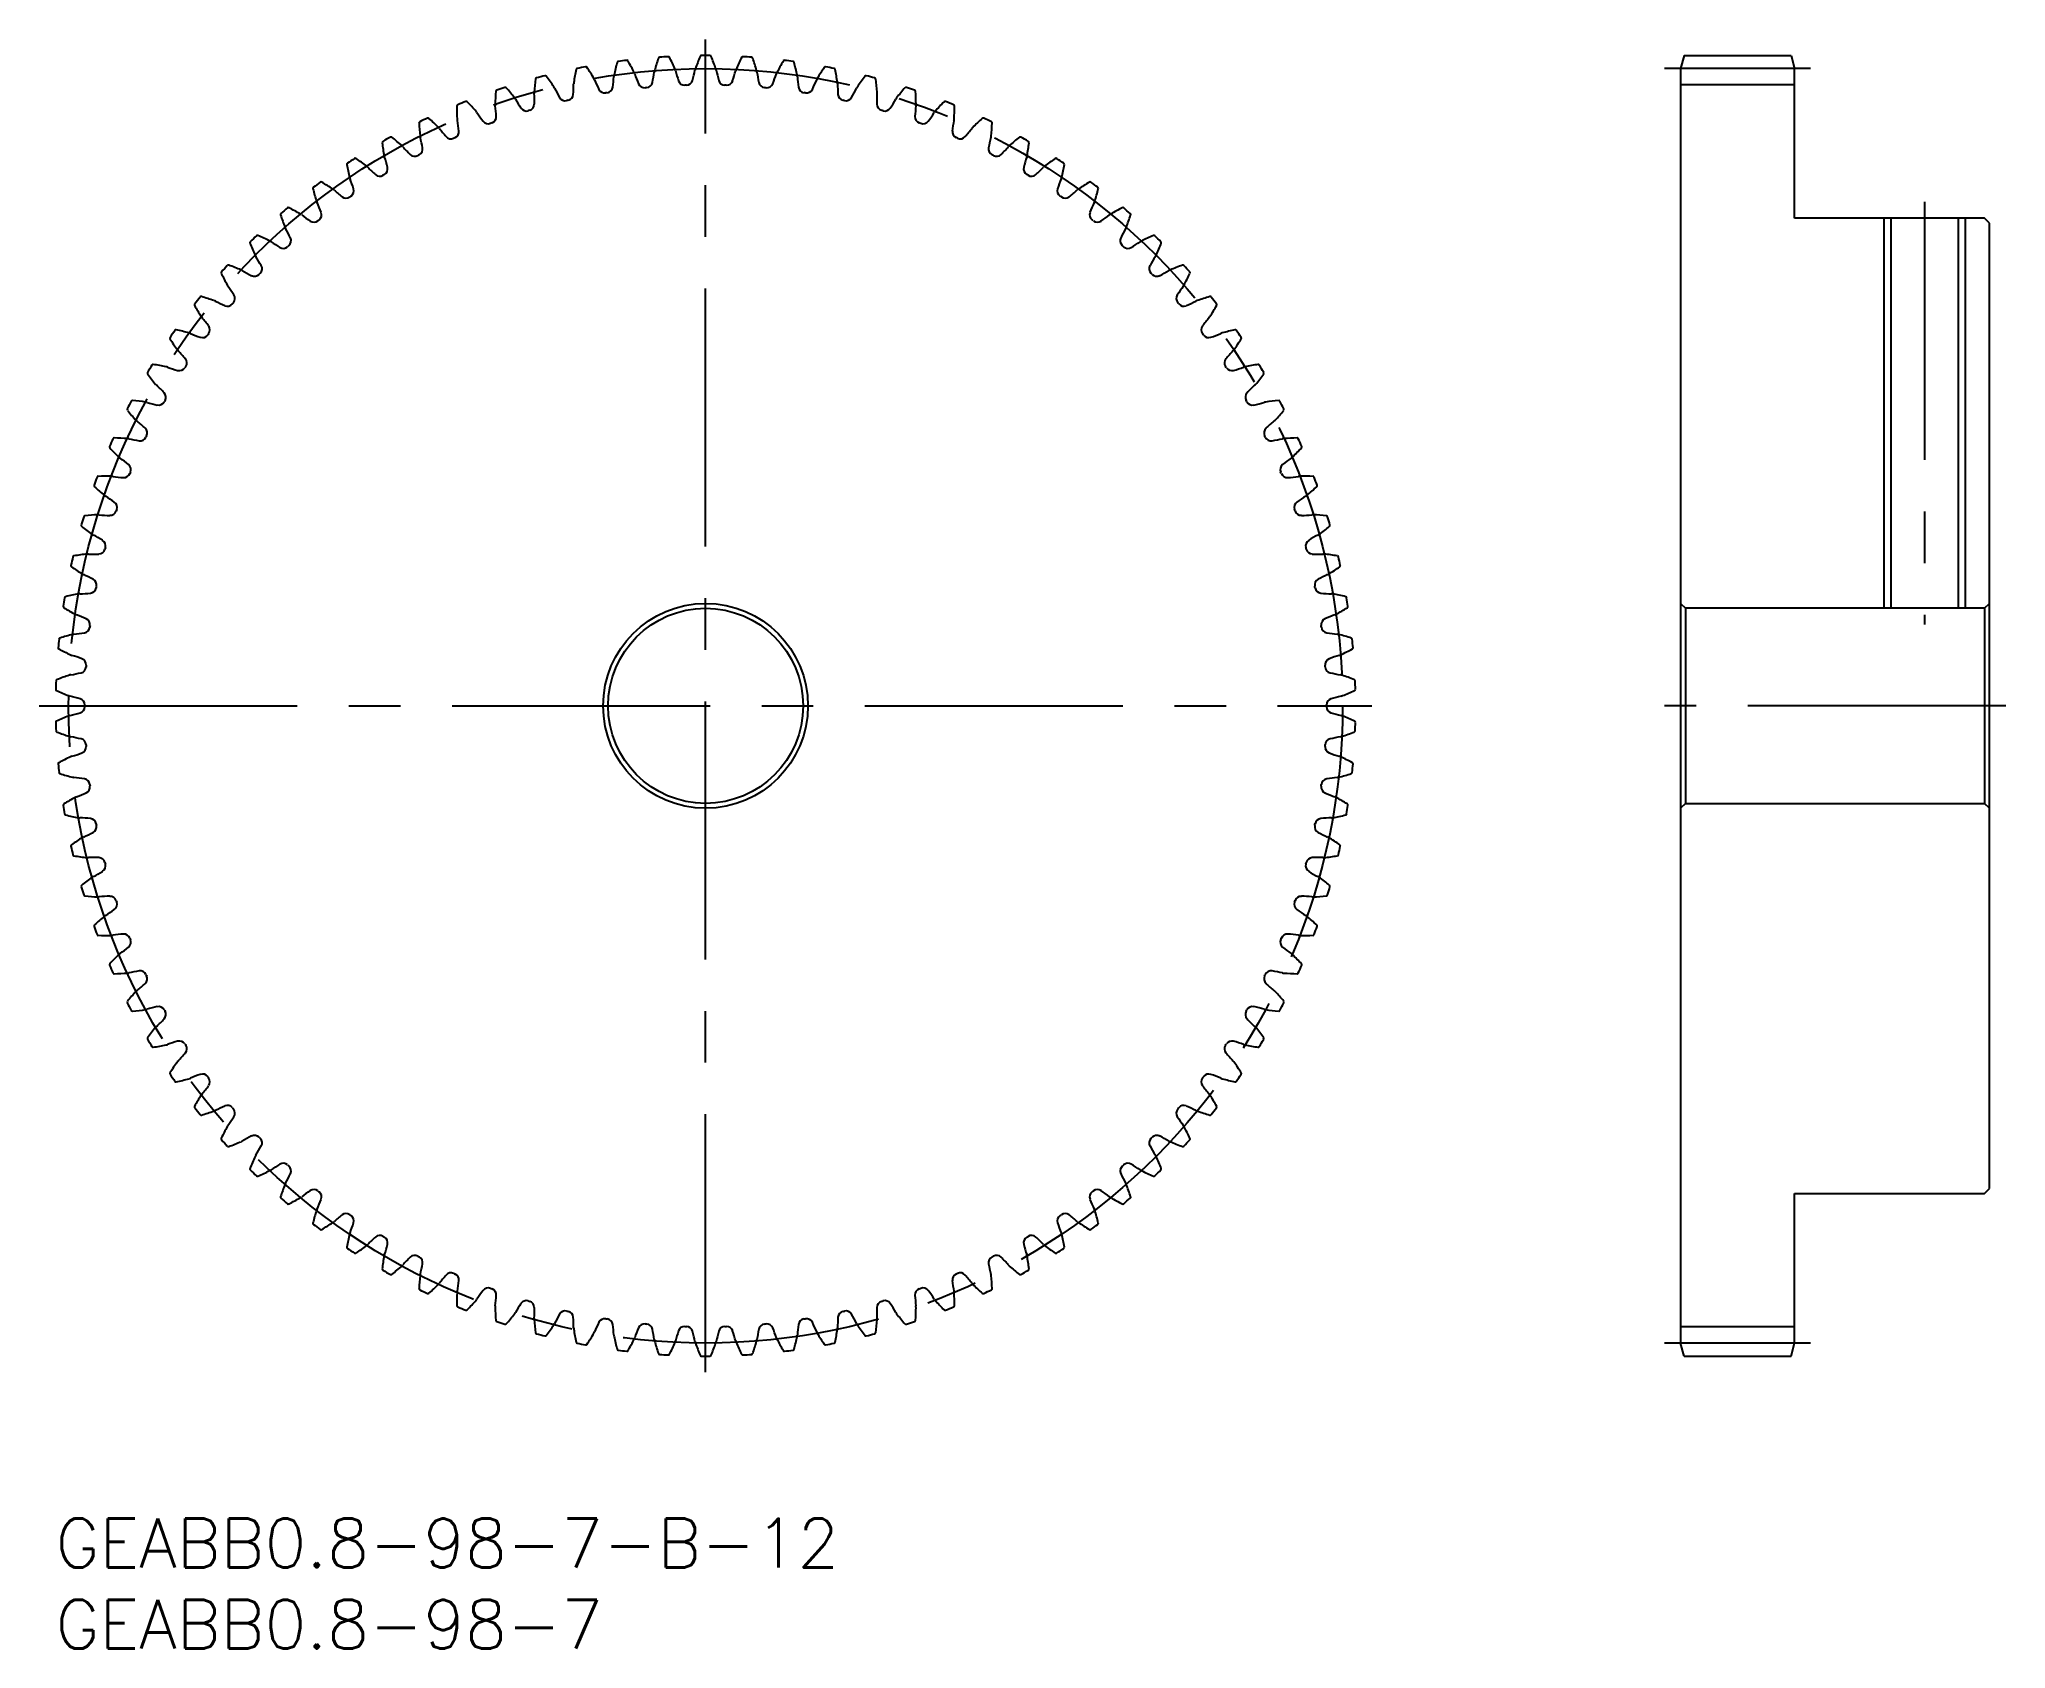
# Model space of a CAD drawing. Extents: x -1 to 120, y -8 to 91.
import ezdxf

# ---------------------------------------------------------------- set-up
doc = ezdxf.new("R2010")
doc.units = 0
doc.header["$LTSCALE"] = 0.5
doc.linetypes.add('CENTER', pattern=[50.8, 31.75, -6.35, 6.35, -6.35])
for name, color, linetype in [('MSM_CENTER', 1, 'CENTER'), ('MSM_CONTINUOUS', 7, 'CONTINUOUS'), ('MSM_NARROW', 5, 'CONTINUOUS'), ('MSM_PART_NUMBER', 7, 'CONTINUOUS')]:
    doc.layers.add(name, color=color, linetype=linetype)
doc.styles.get("Standard").update_dxf_attribs({"font": 'txt.shx', "height": 3, "bigfont": 'bigfont.shx'})

# ---------------------------------------------------------------- blocks, each defined once
blk = doc.blocks.new('*U2')
at = {"layer": 'MSM_PART_NUMBER'}
blk.add_text('GEABB0.8-98-7-B-12', height=3, dxfattribs=at).set_placement((0, -3))
blk = doc.blocks.new('*U3')
at = {"layer": 'MSM_PART_NUMBER'}
blk.add_text('GEABB0.8-98-7', height=3, dxfattribs=at).set_placement((0, -8))

msp = doc.modelspace()

# ---------------------------------------------------------------- linework, layer by layer
at = {"layer": 'MSM_CENTER'}
for p, q in [((40, 9), (40, 91)), ((108, 89.2), (99, 89.2)), ((115, 81), (115, 55)), ((-1, 50), (81, 50)), ((120, 50), (99, 50)), ((108, 10.8), (99, 10.8))]:
    msp.add_line(p, q, dxfattribs=at)
msp.add_circle((40, 50), 39.2, dxfattribs=at)
at = {"layer": 'MSM_CONTINUOUS'}
for p, q in [((100.21, 90), (100, 89.2)), ((100.21, 90), (106.79, 90)), ((106.79, 90), (107, 89.2)), ((100, 89.2), (100, 10.8)), ((107, 80), (107, 89.2)), ((107, 88.2), (100, 88.2)), ((118.7, 80), (107, 80)), ((112.93, 80), (112.93, 56)), ((117.07, 80), (117.07, 56)), ((119, 79.7), (118.7, 80)), ((119, 20.3), (119, 79.7)), ((100, 56.3), (100.3, 56)), ((100.3, 56), (100.3, 44)), ((118.7, 56), (100.3, 56)), ((118.7, 56), (119, 56.3)), ((118.7, 56), (118.7, 44)), ((100.3, 44), (100, 43.7)), ((100.3, 44), (118.7, 44)), ((119, 43.7), (118.7, 44)), ((107, 10.8), (107, 20)), ((107, 20), (118.7, 20)), ((118.7, 20), (119, 20.3)), ((107, 11.8), (100, 11.8)), ((100.21, 10), (100, 10.8)), ((100.21, 10), (106.79, 10)), ((106.79, 10), (107, 10.8))]:
    msp.add_line(p, q, dxfattribs=at)
for radius in [6.3, 6]:
    msp.add_circle((40, 50), radius, dxfattribs=at)
for centre, radius, start, end in [((46.36, 86.3), 12.25, 164.4816, 168.2653), ((34.63, 89.56), 0.08, 97.7274, 164.4816), ((40, 50), 40, 96.9665, 97.7274), ((35.16, 89.63), 0.08, 30.2123, 96.9665), ((24.64, 83.5), 12.25, 26.4286, 30.2123), ((48.67, 85.82), 12.25, 160.8081, 164.5918), ((37.18, 89.82), 0.08, 94.0539, 160.8081), ((40, 50), 40, 93.293, 94.0539), ((37.71, 89.85), 0.08, 26.5388, 93.293), ((26.82, 84.42), 12.25, 22.7551, 26.5388), ((50.95, 85.19), 12.25, 157.1346, 160.9184), ((39.73, 89.92), 0.08, 90.3804, 157.1346), ((40, 50), 40, 89.6196, 90.3804), ((40.27, 89.92), 0.08, 22.8654, 89.6196), ((29.05, 85.19), 12.25, 19.0816, 22.8654), ((53.18, 84.42), 12.25, 153.4612, 157.2449), ((42.29, 89.85), 0.08, 86.707, 153.4612), ((40, 50), 40, 85.9461, 86.707), ((42.82, 89.82), 0.08, 19.1919, 85.9461), ((31.33, 85.82), 12.25, 15.4082, 19.1919), ((55.36, 83.5), 12.25, 149.7877, 153.5714), ((44.84, 89.63), 0.08, 83.0335, 149.7877), ((40, 50), 40, 82.2726, 83.0335), ((45.37, 89.56), 0.08, 15.5184, 82.2726), ((33.64, 86.3), 12.25, 11.7347, 15.5184), ((41.66, 86.82), 12.25, 171.8285, 175.6122), ((29.62, 88.55), 0.08, 105.0743, 171.8285), ((40, 50), 40, 104.3134, 105.0743), ((30.13, 88.68), 0.08, 37.5593, 104.3134), ((20.48, 81.26), 12.25, 33.7755, 37.5593), ((32.55, 88.26), 0.665, 171.9387, 179.5853), ((44.02, 86.63), 12.25, 168.155, 171.9388), ((32.11, 89.13), 0.08, 101.4009, 168.155), ((40, 50), 40, 100.64, 101.4009), ((32.63, 89.23), 0.08, 33.8858, 100.64), ((22.53, 82.45), 12.25, 30.102, 33.8858), ((32.55, 88.26), 0.665, 22.4555, 30.1022), ((42.22, 92.26), 9.8, 202.4554, 206.2585), ((24.58, 89.4), 9.8, 352.1088, 355.912), ((35.02, 88.66), 0.665, 168.2652, 175.9118), ((35.02, 88.66), 0.665, 18.782, 26.4287), ((44.92, 92.03), 9.8, 198.7819, 202.585), ((36.34, 88.43), 0.4, 275.4365, 348.4354), ((27.13, 90.31), 9.8, 348.4354, 352.2385), ((37.5, 88.9), 0.665, 164.5917, 172.2384), ((37.5, 88.9), 0.665, 15.1086, 22.7552), ((47.61, 91.63), 9.8, 195.1085, 198.9116), ((38.71, 88.58), 0.4, 198.9116, 271.9104), ((38.81, 88.58), 0.4, 271.7631, 344.7619), ((29.74, 91.05), 9.8, 344.7619, 348.565), ((40, 88.98), 0.665, 160.9182, 168.5649), ((40, 88.98), 0.665, 11.4351, 19.0818), ((50.26, 91.05), 9.8, 191.435, 195.2381), ((41.19, 88.58), 0.4, 195.2381, 268.2369), ((41.29, 88.58), 0.4, 268.0896, 341.0884), ((32.39, 91.63), 9.8, 341.0884, 344.8915), ((42.5, 88.9), 0.665, 157.2448, 164.8914), ((42.5, 88.9), 0.665, 7.7616, 15.4083), ((52.87, 90.31), 9.8, 187.7615, 191.5646), ((43.66, 88.43), 0.4, 191.5646, 264.5635), ((35.08, 92.03), 9.8, 337.415, 341.2181), ((44.98, 88.66), 0.665, 153.5713, 161.218), ((44.98, 88.66), 0.665, 4.0882, 11.7348), ((55.42, 89.4), 9.8, 184.088, 187.8912), ((37.78, 92.26), 9.8, 333.7415, 337.5446), ((47.45, 88.26), 0.665, 149.8978, 157.5445), ((57.47, 82.45), 12.25, 146.1142, 149.898), ((47.37, 89.23), 0.08, 79.3605, 146.1142), ((40, 50), 40, 78.5991, 79.36), ((47.89, 89.13), 0.08, 11.845, 78.5991), ((35.98, 86.63), 12.25, 8.0612, 11.845), ((47.45, 88.26), 0.665, 0.4147, 8.0613), ((59.52, 81.26), 12.25, 142.4407, 146.2245), ((49.87, 88.68), 0.08, 75.6866, 142.4407), ((40, 50), 40, 74.9257, 75.6866), ((50.38, 88.55), 0.08, 8.1715, 74.9257), ((38.34, 86.82), 12.25, 4.3878, 8.1715), ((40, 50), 40, 111.6604, 112.4213), ((25.27, 87.1), 0.08, 44.9062, 111.6604), ((16.65, 78.51), 12.25, 41.1224, 44.9062), ((39.3, 86.85), 12.25, 175.502, 179.2857), ((27.17, 87.8), 0.08, 108.7473, 175.502), ((40, 50), 40, 107.9869, 108.7478), ((27.67, 87.97), 0.08, 41.2327, 107.9869), ((18.52, 79.95), 12.25, 37.449, 41.2327), ((27.72, 86.99), 0.665, 29.8025, 37.4491), ((36.8, 92.19), 9.8, 209.8023, 213.6055), ((30.11, 87.7), 0.665, 175.6121, 183.2588), ((19.67, 87.11), 9.8, 359.4558, 3.2589), ((30.11, 87.7), 0.665, 26.129, 33.7756), ((39.51, 92.31), 9.8, 206.1289, 209.932), ((31.36, 87.62), 0.4, 209.932, 282.9308), ((40, 50), 38.2, 102.7835, 102.947), ((31.46, 87.64), 0.4, 282.7835, 355.7823), ((22.08, 88.33), 9.8, 355.7823, 359.5854), ((33.79, 88.1), 0.4, 206.2585, 279.2573), ((40, 50), 38.2, 99.11, 99.2735), ((33.89, 88.11), 0.4, 279.11, 352.1088), ((36.24, 88.42), 0.4, 202.585, 275.5839), ((40, 50), 38.2, 95.4365, 95.6001), ((40, 50), 38.2, 91.7631, 91.9266), ((40, 50), 38.2, 88.0896, 88.2531), ((40, 50), 38.2, 84.4161, 84.5796), ((43.76, 88.42), 0.4, 264.4161, 337.415), ((46.11, 88.11), 0.4, 187.8912, 260.89), ((40, 50), 38.2, 80.7427, 80.9062), ((46.21, 88.1), 0.4, 260.7426, 333.7415), ((57.92, 88.33), 9.8, 180.4146, 184.2177), ((48.54, 87.64), 0.4, 184.2177, 257.2165), ((40, 50), 38.2, 77.0692, 77.2327), ((48.64, 87.62), 0.4, 257.0692, 330.068), ((40.49, 92.31), 9.8, 330.068, 333.8711), ((49.89, 87.7), 0.665, 146.2244, 153.871), ((60.33, 87.11), 9.8, 176.7411, 180.5442), ((49.89, 87.7), 0.665, 356.7412, 4.3879), ((43.2, 92.19), 9.8, 326.3945, 330.1977), ((52.28, 86.99), 0.665, 142.5509, 150.1975), ((61.48, 79.95), 12.25, 138.7673, 142.551), ((52.33, 87.97), 0.08, 72.0131, 138.7673), ((40, 50), 40, 71.2522, 72.0131), ((52.83, 87.8), 0.08, 4.498, 71.2522), ((40.7, 86.85), 12.25, 0.7143, 4.498), ((63.35, 78.51), 12.25, 135.0938, 138.8776), ((54.73, 87.1), 0.08, 68.3396, 135.0938), ((40, 50), 40, 67.5787, 68.3396), ((22.44, 85.85), 0.08, 116.0952, 182.8489), ((40, 50), 40, 115.3338, 116.0947), ((22.92, 86.08), 0.08, 48.5797, 115.3338), ((14.87, 76.95), 12.25, 44.7959, 48.5797), ((24.77, 86.9), 0.08, 112.4217, 179.1754), ((36.94, 86.73), 12.25, 179.1754, 182.9592), ((25.37, 86.13), 0.665, 182.9591, 190.6057), ((15.09, 84.2), 9.8, 6.8027, 10.6058), ((25.37, 86.13), 0.665, 33.4759, 41.1226), ((34.1, 91.9), 9.8, 213.4758, 217.2789), ((26.62, 86.21), 0.4, 217.2789, 290.2778), ((26.72, 86.24), 0.4, 290.1304, 3.1292), ((27.72, 86.99), 0.665, 179.2856, 186.9322), ((17.33, 85.73), 9.8, 3.1292, 6.9324), ((28.97, 86.99), 0.4, 213.6054, 286.6043), ((40, 50), 38.2, 106.4569, 106.6205), ((29.06, 87.02), 0.4, 286.4569, 359.4558), ((50.94, 87.02), 0.4, 180.5442, 253.5431), ((40, 50), 38.2, 73.3957, 73.5592), ((51.03, 86.99), 0.4, 253.3957, 326.3946), ((53.28, 86.24), 0.4, 176.8708, 249.8696), ((62.67, 85.73), 9.8, 173.0676, 176.8708), ((52.28, 86.99), 0.665, 353.0678, 0.7144), ((53.38, 86.21), 0.4, 249.7222, 322.7211), ((45.9, 91.9), 9.8, 322.7211, 326.5242), ((54.63, 86.13), 0.665, 138.8774, 146.5241), ((64.91, 84.2), 9.8, 169.3942, 173.1973), ((55.23, 86.9), 0.08, 0.8246, 67.5787), ((54.63, 86.13), 0.665, 349.3943, 357.0409), ((43.06, 86.73), 12.25, 357.0408, 0.8246), ((65.13, 76.95), 12.25, 131.4203, 135.2041), ((57.08, 86.08), 0.08, 64.6662, 131.4203), ((40, 50), 40, 63.9053, 64.6662), ((57.56, 85.85), 0.08, 357.1511, 63.9053), ((20.18, 84.65), 0.08, 119.7687, 186.5224), ((40, 50), 40, 119.0073, 119.7682), ((20.64, 84.91), 0.08, 52.2531, 119.0073), ((13.19, 75.29), 12.25, 48.4694, 52.2531), ((34.6, 86.46), 12.25, 182.8489, 186.6327), ((23.09, 85.12), 0.665, 186.6325, 194.2792), ((12.95, 82.54), 9.8, 10.4762, 14.2793), ((23.09, 85.12), 0.665, 37.1494, 44.796), ((31.43, 91.44), 9.8, 217.1493, 220.9524), ((24.33, 85.28), 0.4, 220.9524, 293.9512), ((40, 50), 38.2, 113.8039, 113.9674), ((24.42, 85.32), 0.4, 293.8039, 6.8027), ((40, 50), 38.2, 110.1304, 110.2939), ((40, 50), 38.2, 69.7222, 69.8858), ((55.58, 85.32), 0.4, 173.1973, 246.1961), ((40, 50), 38.2, 66.0488, 66.2123), ((55.67, 85.28), 0.4, 246.0488, 319.0476), ((48.57, 91.44), 9.8, 319.0476, 322.8507), ((56.91, 85.12), 0.665, 135.204, 142.8506), ((67.05, 82.54), 9.8, 165.7207, 169.5238), ((56.91, 85.12), 0.665, 345.7208, 353.3675), ((45.4, 86.46), 12.25, 353.3673, 357.1511), ((66.81, 75.29), 12.25, 127.7469, 131.5306), ((59.36, 84.91), 0.08, 60.9932, 127.7469), ((40, 50), 40, 60.2318, 60.9927), ((59.82, 84.65), 0.08, 353.4776, 60.2318), ((40, 50), 40, 122.6808, 123.4417), ((18.44, 83.6), 0.08, 55.9266, 122.6808), ((11.63, 73.52), 12.25, 52.1429, 55.9266), ((32.27, 86.03), 12.25, 186.5224, 190.3061), ((20.87, 83.96), 0.665, 190.306, 197.9526), ((10.92, 80.74), 9.8, 14.1497, 17.9528), ((20.87, 83.96), 0.665, 40.8229, 48.4695), ((28.79, 90.8), 9.8, 220.8227, 224.6259), ((22.1, 84.2), 0.4, 224.6259, 297.6247), ((40, 50), 38.2, 117.4773, 117.6409), ((22.19, 84.25), 0.4, 297.4773, 10.4762), ((57.81, 84.25), 0.4, 169.5238, 242.5227), ((40, 50), 38.2, 62.3753, 62.5388), ((57.9, 84.2), 0.4, 242.3753, 315.3741), ((51.21, 90.8), 9.8, 315.3741, 319.1773), ((59.13, 83.96), 0.665, 131.5305, 139.1771), ((69.08, 80.74), 9.8, 162.0472, 165.8503), ((59.13, 83.96), 0.665, 342.0474, 349.694), ((47.73, 86.03), 12.25, 349.6939, 353.4776), ((68.37, 73.52), 12.25, 124.0734, 127.8571), ((61.56, 83.6), 0.08, 57.3197, 124.0734), ((40, 50), 40, 56.5583, 57.3192), ((18, 83.31), 0.08, 123.4422, 190.1958), ((29.98, 85.47), 12.25, 190.1958, 193.9796), ((18.74, 82.67), 0.665, 193.9795, 201.6261), ((9.01, 78.81), 9.8, 17.8231, 21.6262), ((18.74, 82.67), 0.665, 44.4963, 52.143), ((26.2, 90), 9.8, 224.4962, 228.2993), ((19.95, 82.98), 0.4, 228.2993, 301.2982), ((40, 50), 38.2, 121.1508, 121.3143), ((20.03, 83.03), 0.4, 301.1508, 14.1497), ((59.97, 83.03), 0.4, 165.8503, 238.8492), ((40, 50), 38.2, 58.7018, 58.8654), ((60.05, 82.98), 0.4, 238.7018, 311.7007), ((53.8, 90), 9.8, 311.7007, 315.5038), ((61.26, 82.67), 0.665, 127.857, 135.5037), ((70.99, 78.81), 9.8, 158.3738, 162.1769), ((61.26, 82.67), 0.665, 338.3739, 346.0205), ((50.02, 85.47), 12.25, 346.0204, 349.8042), ((62, 83.31), 0.08, 349.8042, 56.5583), ((15.91, 81.83), 0.08, 127.1156, 193.8693), ((27.73, 84.75), 12.25, 193.8693, 197.6531), ((40, 50), 40, 126.3542, 127.1151), ((16.34, 82.15), 0.08, 59.6001, 126.3542), ((10.18, 71.65), 12.25, 55.8163, 59.6001), ((16.69, 81.24), 0.665, 48.1698, 55.8165), ((23.67, 89.03), 9.8, 228.1697, 231.9728), ((17.88, 81.63), 0.4, 231.9728, 304.9716), ((40, 50), 38.2, 124.8243, 124.9878), ((17.96, 81.69), 0.4, 304.8243, 17.8231), ((62.04, 81.69), 0.4, 162.1769, 235.1757), ((40, 50), 38.2, 55.0284, 55.1919), ((62.12, 81.63), 0.4, 235.0283, 308.0272), ((56.33, 89.03), 9.8, 308.0272, 311.8303), ((63.31, 81.24), 0.665, 124.1835, 131.8302), ((69.82, 71.65), 12.25, 120.3999, 124.1837), ((63.66, 82.15), 0.08, 53.6462, 120.3999), ((40, 50), 40, 52.8849, 53.6458), ((52.27, 84.75), 12.25, 342.3469, 346.1307), ((64.09, 81.83), 0.08, 346.1307, 52.8849), ((13.92, 80.22), 0.08, 130.7881, 197.5428), ((25.53, 83.89), 12.25, 197.5428, 201.3265), ((40, 50), 40, 130.0277, 130.7886), ((14.33, 80.57), 0.08, 63.2735, 130.0277), ((8.85, 69.7), 12.25, 59.4898, 63.2735), ((14.73, 79.68), 0.665, 51.8433, 59.4899), ((21.2, 87.91), 9.8, 231.8432, 235.6463), ((16.69, 81.24), 0.665, 197.6529, 205.2996), ((7.23, 76.77), 9.8, 21.4966, 25.2997), ((40, 50), 38.2, 128.4978, 128.6613), ((15.97, 80.21), 0.4, 308.4978, 21.4966), ((64.03, 80.21), 0.4, 158.5034, 231.5022), ((72.77, 76.77), 9.8, 154.7003, 158.5034), ((40, 50), 38.2, 51.3549, 51.5184), ((63.31, 81.24), 0.665, 334.7004, 342.3471), ((58.8, 87.91), 9.8, 304.3537, 308.1568), ((65.27, 79.68), 0.665, 120.5101, 128.1567), ((71.15, 69.7), 12.25, 116.7265, 120.5102), ((65.67, 80.57), 0.08, 49.9728, 116.7265), ((40, 50), 40, 49.2114, 49.9723), ((54.47, 83.89), 12.25, 338.6735, 342.4572), ((66.08, 80.22), 0.08, 342.4572, 49.2114), ((40, 50), 40, 133.7012, 134.4621), ((12.42, 78.86), 0.08, 66.947, 133.7012), ((7.65, 67.66), 12.25, 63.1633, 66.947), ((14.73, 79.68), 0.665, 201.3264, 208.9731), ((5.58, 74.61), 9.8, 25.1701, 28.9732), ((14.09, 78.61), 0.4, 312.1712, 25.1701), ((15.89, 80.15), 0.4, 235.6463, 308.6451), ((64.11, 80.15), 0.4, 231.3549, 304.3537), ((65.91, 78.61), 0.4, 154.8299, 227.8288), ((74.42, 74.61), 9.8, 151.0268, 154.8299), ((65.27, 79.68), 0.665, 331.0269, 338.6736), ((72.35, 67.66), 12.25, 113.053, 116.8367), ((67.58, 78.86), 0.08, 46.2993, 113.053), ((40, 50), 40, 45.5379, 46.2988), ((12.04, 78.49), 0.08, 134.4616, 201.2163), ((23.38, 82.9), 12.25, 201.2163, 205), ((12.88, 78), 0.665, 204.9999, 212.6465), ((4.07, 72.35), 9.8, 28.8435, 32.6466), ((12.88, 78), 0.665, 55.5167, 63.1634), ((18.81, 86.63), 9.8, 235.5166, 239.3197), ((14.01, 78.54), 0.4, 239.3197, 312.3186), ((40, 50), 38.2, 132.1712, 132.3347), ((40, 50), 38.2, 47.6814, 47.845), ((65.99, 78.54), 0.4, 227.6814, 300.6803), ((61.19, 86.63), 9.8, 300.6803, 304.4834), ((67.12, 78), 0.665, 116.8366, 124.4833), ((75.93, 72.35), 9.8, 147.3534, 151.1565), ((67.12, 78), 0.665, 327.3535, 335.0001), ((56.62, 82.9), 12.25, 335, 338.7837), ((67.96, 78.49), 0.08, 338.7837, 45.5379), ((10.27, 76.64), 0.08, 138.136, 204.8897), ((21.31, 81.76), 12.25, 204.8897, 208.6735), ((40, 50), 40, 137.3747, 138.1355), ((10.63, 77.03), 0.08, 70.6205, 137.3747), ((6.59, 65.55), 12.25, 66.8367, 70.6205), ((11.15, 76.2), 0.665, 59.1902, 66.8369), ((16.51, 85.19), 9.8, 239.1901, 242.9932), ((12.24, 76.82), 0.4, 242.9932, 315.992), ((40, 50), 38.2, 135.8447, 136.0082), ((12.31, 76.89), 0.4, 315.8447, 28.8435), ((67.69, 76.89), 0.4, 151.1565, 224.1553), ((40, 50), 38.2, 44.008, 44.1715), ((67.76, 76.82), 0.4, 224.0079, 297.0068), ((63.49, 85.19), 9.8, 297.0068, 300.8099), ((68.85, 76.2), 0.665, 113.1631, 120.8098), ((73.41, 65.55), 12.25, 109.3795, 113.1633), ((69.37, 77.03), 0.08, 42.6258, 109.3795), ((40, 50), 40, 41.8645, 42.6253), ((58.69, 81.76), 12.25, 331.3265, 335.1103), ((69.73, 76.64), 0.08, 335.1103, 41.8645), ((40, 50), 40, 141.0481, 141.809), ((8.96, 75.1), 0.08, 74.294, 141.0481), ((5.66, 63.38), 12.25, 70.5102, 74.294), ((11.15, 76.2), 0.665, 208.6733, 216.32), ((2.71, 70.01), 9.8, 32.517, 36.3201), ((10.64, 75.06), 0.4, 319.5182, 32.517), ((69.36, 75.06), 0.4, 147.483, 220.4818), ((77.29, 70.01), 9.8, 143.6799, 147.483), ((68.85, 76.2), 0.665, 323.68, 331.3267), ((74.34, 63.38), 12.25, 105.706, 109.4898), ((71.04, 75.1), 0.08, 38.9519, 105.706), ((40, 50), 40, 38.191, 38.9519), ((8.62, 74.68), 0.08, 141.809, 208.5632), ((19.31, 80.5), 12.25, 208.5632, 212.3469), ((9.53, 74.3), 0.665, 212.3468, 219.9935), ((1.51, 67.58), 9.8, 36.1905, 39.9936), ((9.53, 74.3), 0.665, 62.8637, 70.5103), ((14.3, 83.62), 9.8, 242.8636, 246.6667), ((10.58, 74.98), 0.4, 246.6667, 319.6655), ((40, 50), 38.2, 139.5182, 139.6817), ((40, 50), 38.2, 40.3345, 40.498), ((69.42, 74.98), 0.4, 220.3345, 293.3333), ((65.7, 83.62), 9.8, 293.3333, 297.1364), ((70.47, 74.3), 0.665, 109.4897, 117.1363), ((78.49, 67.58), 9.8, 140.0064, 143.8095), ((70.47, 74.3), 0.665, 320.0065, 327.6532), ((60.69, 80.5), 12.25, 327.6531, 331.4368), ((71.38, 74.68), 0.08, 331.4368, 38.191), ((7.11, 72.62), 0.08, 145.4825, 212.2367), ((40, 50), 40, 144.7216, 145.4825), ((7.41, 73.06), 0.08, 77.9674, 144.7216), ((4.87, 61.15), 12.25, 74.1837, 77.9674), ((8.03, 72.3), 0.665, 66.5372, 74.1838), ((12.2, 81.9), 9.8, 246.537, 250.3401), ((9.04, 73.05), 0.4, 250.3401, 323.339), ((40, 50), 38.2, 143.1916, 143.3552), ((9.1, 73.13), 0.4, 323.1916, 36.1905), ((70.9, 73.13), 0.4, 143.8095, 216.8084), ((40, 50), 38.2, 36.661, 36.8245), ((70.96, 73.05), 0.4, 216.661, 289.6599), ((67.8, 81.9), 9.8, 289.6599, 293.463), ((71.97, 72.3), 0.665, 105.8162, 113.4628), ((75.13, 61.15), 12.25, 102.0326, 105.8163), ((72.59, 73.06), 0.08, 35.2784, 102.0326), ((40, 50), 40, 34.5175, 35.2784), ((72.89, 72.62), 0.08, 327.7633, 34.5175), ((17.4, 79.11), 12.25, 212.2367, 216.0204), ((8.03, 72.3), 0.665, 216.0203, 223.6669), ((0.46, 65.07), 9.8, 39.8639, 43.6671), ((79.54, 65.07), 9.8, 136.3329, 140.1361), ((71.97, 72.3), 0.665, 316.3331, 323.9797), ((62.6, 79.11), 12.25, 323.9796, 327.7633), ((5.73, 70.47), 0.08, 149.156, 215.9101), ((40, 50), 40, 148.3951, 149.156), ((15.58, 77.6), 12.25, 215.9101, 219.6939), ((6, 70.92), 0.08, 81.6409, 148.3951), ((4.23, 58.88), 12.25, 77.8571, 81.6409), ((6.67, 70.21), 0.665, 70.2106, 77.8573), ((10.21, 80.05), 9.8, 250.2105, 254.0136), ((7.62, 71.02), 0.4, 254.0136, 327.0124), ((40, 50), 38.2, 146.8651, 147.0286), ((7.68, 71.1), 0.4, 326.8651, 39.8639), ((72.32, 71.1), 0.4, 140.1361, 213.1349), ((40, 50), 38.2, 32.9876, 33.1511), ((72.38, 71.02), 0.4, 212.9875, 285.9864), ((69.79, 80.05), 9.8, 285.9864, 289.7895), ((73.33, 70.21), 0.665, 102.1427, 109.7894), ((75.77, 58.88), 12.25, 98.3591, 102.1429), ((64.42, 77.6), 12.25, 320.3061, 324.0899), ((74, 70.92), 0.08, 31.6054, 98.3591), ((40, 50), 40, 30.844, 31.6049), ((74.27, 70.47), 0.08, 324.0899, 30.844), ((6.67, 70.21), 0.665, 219.6938, 227.3404), ((-0.42, 62.51), 9.8, 43.5374, 47.3405), ((6.39, 68.98), 0.4, 330.5386, 43.5374), ((73.61, 68.98), 0.4, 136.4626, 209.4614), ((80.42, 62.51), 9.8, 132.6595, 136.4626), ((73.33, 70.21), 0.665, 312.6596, 320.3062), ((40, 50), 40, 152.0685, 152.8294), ((4.49, 68.23), 0.08, 152.8294, 219.5836), ((13.86, 75.98), 12.25, 219.5836, 223.3673), ((4.73, 68.7), 0.08, 85.3144, 152.0685), ((3.74, 56.57), 12.25, 81.5306, 85.3144), ((5.44, 68.03), 0.665, 73.8841, 81.5307), ((8.35, 78.08), 9.8, 253.884, 257.6871), ((6.34, 68.9), 0.4, 257.6871, 330.6859), ((40, 50), 38.2, 150.5386, 150.7021), ((40, 50), 38.2, 29.3141, 29.4776), ((73.66, 68.9), 0.4, 209.3141, 282.3129), ((71.65, 78.08), 9.8, 282.3129, 286.116), ((74.56, 68.03), 0.665, 98.4693, 106.1159), ((76.26, 56.57), 12.25, 94.6856, 98.4694), ((66.14, 75.98), 12.25, 316.6327, 320.4164), ((75.27, 68.7), 0.08, 27.9315, 94.6856), ((40, 50), 40, 27.1706, 27.9315), ((75.51, 68.23), 0.08, 320.4164, 27.1706), ((5.44, 68.03), 0.665, 223.3672, 231.0139), ((-1.14, 59.89), 9.8, 47.2109, 51.014), ((5.24, 66.79), 0.4, 334.212, 47.2109), ((40, 50), 38.2, 154.212, 154.3756), ((74.76, 66.79), 0.4, 132.7891, 205.788), ((40, 50), 38.2, 25.6406, 25.8041), ((81.14, 59.89), 9.8, 128.986, 132.7891), ((74.56, 68.03), 0.665, 308.9861, 316.6328), ((3.39, 65.92), 0.08, 156.5029, 223.2571), ((40, 50), 40, 155.742, 156.5029), ((12.25, 74.26), 12.25, 223.2571, 227.0408), ((3.6, 66.4), 0.08, 88.9878, 155.742), ((3.39, 54.23), 12.25, 85.2041, 88.9878), ((4.36, 65.78), 0.665, 77.5576, 85.2042), ((6.61, 76), 9.8, 257.5574, 261.3606), ((5.2, 66.7), 0.4, 261.3606, 334.3594), ((74.8, 66.7), 0.4, 205.6406, 278.6394), ((73.39, 76), 9.8, 278.6394, 282.4426), ((75.64, 65.78), 0.665, 94.7958, 102.4424), ((76.61, 54.23), 12.25, 91.0122, 94.7959), ((67.75, 74.26), 12.25, 312.9592, 316.7429), ((76.4, 66.4), 0.08, 24.258, 91.0122), ((40, 50), 40, 23.4971, 24.258), ((76.61, 65.92), 0.08, 316.7429, 23.4971), ((4.36, 65.78), 0.665, 227.0407, 234.6873), ((-1.69, 57.24), 9.8, 50.8843, 54.6875), ((4.2, 64.44), 0.4, 265.034, 338.0329), ((4.24, 64.53), 0.4, 337.8855, 50.8843), ((40, 50), 38.2, 157.8855, 158.049), ((75.76, 64.53), 0.4, 129.1157, 202.1145), ((40, 50), 38.2, 21.9671, 22.1307), ((75.8, 64.44), 0.4, 201.9671, 274.966), ((81.69, 57.24), 9.8, 125.3125, 129.1157), ((75.64, 65.78), 0.665, 305.3127, 312.9593), ((40, 50), 40, 159.4155, 160.1764), ((2.45, 63.54), 0.08, 160.1764, 226.9305), ((10.76, 72.43), 12.25, 226.9305, 230.7143), ((2.63, 64.04), 0.08, 92.6613, 159.4155), ((3.19, 51.88), 12.25, 88.8776, 92.6613), ((3.42, 63.46), 0.665, 230.7142, 238.3608), ((3.42, 63.46), 0.665, 81.231, 88.8777), ((5.02, 73.8), 9.8, 261.2309, 265.034), ((74.98, 73.8), 9.8, 274.966, 278.7691), ((76.58, 63.46), 0.665, 91.1223, 98.769), ((76.81, 51.88), 12.25, 87.3387, 91.1224), ((76.58, 63.46), 0.665, 301.6392, 309.2858), ((69.24, 72.43), 12.25, 309.2857, 313.0695), ((77.37, 64.04), 0.08, 20.5845, 87.3387), ((40, 50), 40, 19.8236, 20.5845), ((77.55, 63.54), 0.08, 313.0695, 19.8236), ((3.15, 49.52), 12.25, 92.551, 96.3348), ((2.63, 61.09), 0.665, 84.9045, 92.5511), ((3.56, 71.51), 9.8, 264.9044, 268.7075), ((-2.07, 54.55), 9.8, 54.5578, 58.3609), ((3.35, 62.12), 0.4, 268.7075, 341.7063), ((3.38, 62.21), 0.4, 341.559, 54.5578), ((40, 50), 38.2, 161.559, 161.7225), ((76.62, 62.21), 0.4, 125.4422, 198.441), ((40, 50), 38.2, 18.2937, 18.4572), ((76.65, 62.12), 0.4, 198.2937, 271.2925), ((82.07, 54.55), 9.8, 121.6391, 125.4422), ((76.44, 71.51), 9.8, 271.2925, 275.0956), ((77.37, 61.09), 0.665, 87.4489, 95.0955), ((76.85, 49.52), 12.25, 83.6652, 87.449), ((40, 50), 40, 163.0889, 163.8498), ((1.66, 61.1), 0.08, 163.8498, 230.604), ((9.38, 70.51), 12.25, 230.604, 234.3878), ((1.81, 61.61), 0.08, 96.3348, 163.0889), ((2.63, 61.09), 0.665, 234.3876, 242.0343), ((-2.27, 51.85), 9.8, 58.2313, 62.0344), ((82.27, 51.85), 9.8, 117.9656, 121.7687), ((77.37, 61.09), 0.665, 297.9657, 305.6124), ((70.62, 70.51), 12.25, 305.6122, 309.396), ((78.19, 61.61), 0.08, 16.9115, 83.6652), ((40, 50), 40, 16.1502, 16.9111), ((78.34, 61.1), 0.08, 309.396, 16.1502), ((3.26, 47.16), 12.25, 96.2245, 100.0082), ((2, 58.67), 0.665, 88.578, 96.2246), ((2.26, 69.13), 9.8, 268.5778, 272.381), ((2.65, 59.74), 0.4, 272.381, 345.3798), ((2.68, 59.84), 0.4, 345.2325, 58.2313), ((40, 50), 38.2, 165.2325, 165.396), ((77.32, 59.84), 0.4, 121.7687, 194.7675), ((40, 50), 38.2, 14.6202, 14.7837), ((77.35, 59.74), 0.4, 194.6202, 267.619), ((77.74, 69.13), 9.8, 267.619, 271.4222), ((78, 58.67), 0.665, 83.7754, 91.422), ((76.74, 47.16), 12.25, 79.9918, 83.7755), ((40, 50), 40, 166.7624, 167.5233), ((1.02, 58.62), 0.08, 167.5233, 234.2775), ((8.13, 68.5), 12.25, 234.2775, 238.0612), ((1.14, 59.14), 0.08, 100.0082, 166.7624), ((2, 58.67), 0.665, 238.0611, 245.7077), ((78, 58.67), 0.665, 294.2923, 301.9389), ((71.87, 68.5), 12.25, 301.9388, 305.7225), ((78.86, 59.14), 0.08, 13.2376, 79.9918), ((40, 50), 40, 12.4767, 13.2376), ((78.98, 58.62), 0.08, 305.7225, 12.4767), ((3.51, 44.81), 12.25, 99.898, 103.6817), ((1.52, 56.22), 0.665, 92.2514, 99.8981), ((1.11, 66.68), 9.8, 272.2513, 276.0544), ((-2.31, 49.14), 9.8, 61.9048, 65.7079), ((2.1, 57.33), 0.4, 276.0544, 349.0533), ((2.12, 57.43), 0.4, 348.9059, 61.9048), ((40, 50), 38.2, 168.9059, 169.0694), ((77.88, 57.43), 0.4, 118.0952, 191.0941), ((40, 50), 38.2, 10.9467, 11.1103), ((77.9, 57.33), 0.4, 190.9467, 263.9456), ((82.31, 49.14), 9.8, 114.2921, 118.0952), ((78.89, 66.68), 9.8, 263.9456, 267.7487), ((78.48, 56.22), 0.665, 80.1019, 87.7486), ((76.49, 44.81), 12.25, 76.3183, 80.102), ((40, 50), 40, 170.4359, 171.1968), ((0.55, 56.11), 0.08, 171.1968, 237.9509), ((7.01, 66.42), 12.25, 237.9509, 241.7347), ((0.63, 56.63), 0.08, 103.6817, 170.4359), ((72.99, 66.42), 12.25, 298.2653, 302.0491), ((79.37, 56.63), 0.08, 9.5641, 76.3183), ((40, 50), 40, 8.8032, 9.5641), ((79.45, 56.11), 0.08, 302.0491, 8.8032), ((0.12, 64.15), 9.8, 275.9248, 279.7279), ((1.52, 56.22), 0.665, 241.7346, 249.3812), ((-2.16, 46.43), 9.8, 65.5782, 69.3813), ((1.71, 54.89), 0.4, 279.7279, 352.7267), ((1.72, 54.99), 0.4, 352.5794, 65.5782), ((40, 50), 38.2, 172.5794, 172.7429), ((78.28, 54.99), 0.4, 114.4218, 187.4206), ((40, 50), 38.2, 7.2733, 7.4368), ((78.29, 54.89), 0.4, 187.2732, 260.2721), ((82.16, 46.43), 9.8, 110.6187, 114.4218), ((79.88, 64.15), 9.8, 260.2721, 264.0752), ((78.48, 56.22), 0.665, 290.6188, 298.2654), ((40, 50), 40, 174.1093, 174.8702), ((0.24, 53.57), 0.08, 174.8702, 241.6244), ((6.02, 64.28), 12.25, 241.6244, 245.4082), ((0.29, 54.1), 0.08, 107.3552, 174.1093), ((3.92, 42.48), 12.25, 103.5714, 107.3552), ((1.2, 53.74), 0.665, 95.9249, 103.5716), ((78.8, 53.74), 0.665, 76.4284, 84.0751), ((76.08, 42.48), 12.25, 72.6448, 76.4286), ((73.98, 64.28), 12.25, 294.5918, 298.3756), ((79.71, 54.1), 0.08, 5.8907, 72.6448), ((40, 50), 40, 5.1298, 5.8907), ((79.76, 53.57), 0.08, 298.3756, 5.1298), ((1.2, 53.74), 0.665, 245.408, 253.0547), ((-0.7, 61.57), 9.8, 279.5983, 283.4014), ((-1.85, 43.73), 9.8, 69.2517, 73.0548), ((1.48, 52.42), 0.4, 283.4014, 356.4002), ((1.48, 52.52), 0.4, 356.2529, 69.2517), ((40, 50), 38.2, 176.2529, 176.4164), ((78.52, 52.52), 0.4, 110.7483, 183.7471), ((40, 50), 38.2, 3.5998, 3.7633), ((78.52, 52.42), 0.4, 183.5998, 256.5986), ((81.85, 43.73), 9.8, 106.9452, 110.7483), ((80.7, 61.57), 9.8, 256.5986, 260.4017), ((78.8, 53.74), 0.665, 286.9453, 294.592), ((40, 50), 40, 177.7828, 178.5437), ((0.09, 51.01), 0.08, 178.5437, 245.2979), ((0.11, 51.54), 0.08, 111.0286, 177.7828), ((5.18, 62.07), 12.25, 245.2979, 249.0816), ((4.48, 40.18), 12.25, 107.2449, 111.0286), ((1.04, 51.25), 0.665, 99.5984, 107.245), ((78.96, 51.25), 0.665, 72.755, 80.4016), ((75.52, 40.18), 12.25, 68.9714, 72.7551), ((74.82, 62.07), 12.25, 290.9184, 294.7021), ((79.89, 51.54), 0.08, 2.2172, 68.9714), ((79.91, 51.01), 0.08, 294.7021, 1.4563), ((40, 50), 40, 1.4563, 2.2172), ((1.04, 51.25), 0.665, 249.0815, 256.7282), ((-1.36, 41.06), 9.8, 72.9252, 76.7283), ((1.4, 50.05), 0.4, 359.9263, 72.9252), ((1.4, 49.95), 0.4, 287.0748, 0.0737), ((40, 50), 38.2, 179.9263, 180.0899), ((78.6, 50.05), 0.4, 107.0748, 180.0737), ((40, 50), 38.2, 359.9263, 0.0899), ((78.6, 49.95), 0.4, 179.9263, 252.9252), ((81.36, 41.06), 9.8, 103.2717, 107.0748), ((78.96, 51.25), 0.665, 283.2718, 290.9185), ((0.09, 48.99), 0.08, 114.7021, 181.4563), ((40, 50), 40, 181.4563, 182.2172), ((0.11, 48.46), 0.08, 182.2172, 248.9714), ((5.18, 37.93), 12.25, 110.9184, 114.7021), ((1.04, 48.75), 0.665, 103.2718, 110.9185), ((-1.36, 58.94), 9.8, 283.2717, 287.0748), ((81.36, 58.94), 9.8, 252.9252, 256.7283), ((78.96, 48.75), 0.665, 69.0815, 76.7282), ((74.82, 37.93), 12.25, 65.2979, 69.0816), ((79.89, 48.46), 0.08, 291.0286, 357.7828), ((79.91, 48.99), 0.08, 358.5437, 65.2979), ((40, 50), 40, 357.7828, 358.5437), ((4.48, 59.82), 12.25, 248.9714, 252.7551), ((1.04, 48.75), 0.665, 252.755, 260.4016), ((-0.7, 38.43), 9.8, 76.5986, 80.4017), ((1.48, 47.58), 0.4, 3.5998, 76.5986), ((1.48, 47.48), 0.4, 290.7483, 3.7471), ((40, 50), 38.2, 183.5998, 183.7633), ((78.52, 47.58), 0.4, 103.4014, 176.4002), ((40, 50), 38.2, 356.2529, 356.4164), ((78.52, 47.48), 0.4, 176.2528, 249.2517), ((80.7, 38.43), 9.8, 99.5983, 103.4014), ((78.96, 48.75), 0.665, 279.5984, 287.245), ((75.52, 59.82), 12.25, 287.2449, 291.0286), ((0.24, 46.43), 0.08, 118.3756, 185.1298), ((40, 50), 40, 185.1298, 185.8907), ((6.02, 35.72), 12.25, 114.5918, 118.3756), ((1.2, 46.26), 0.665, 106.9453, 114.592), ((-1.85, 56.27), 9.8, 286.9452, 290.7483), ((81.85, 56.27), 9.8, 249.2517, 253.0548), ((78.8, 46.26), 0.665, 65.408, 73.0547), ((73.98, 35.72), 12.25, 61.6244, 65.4082), ((40, 50), 40, 354.1093, 354.8702), ((79.76, 46.43), 0.08, 354.8702, 61.6244), ((0.29, 45.9), 0.08, 185.8907, 252.6448), ((3.92, 57.52), 12.25, 252.6448, 256.4286), ((1.2, 46.26), 0.665, 256.4284, 264.0751), ((0.12, 35.85), 9.8, 80.2721, 84.0752), ((1.71, 45.11), 0.4, 7.2733, 80.2721), ((1.72, 45.01), 0.4, 294.4218, 7.4206), ((40, 50), 38.2, 187.2733, 187.4368), ((40, 50), 38.2, 352.5794, 352.7429), ((78.28, 45.01), 0.4, 172.5794, 245.5782), ((78.29, 45.11), 0.4, 99.7279, 172.7267), ((79.88, 35.85), 9.8, 95.9248, 99.7279), ((78.8, 46.26), 0.665, 275.9249, 283.5716), ((76.08, 57.52), 12.25, 283.5714, 287.3552), ((79.71, 45.9), 0.08, 287.3552, 354.1093), ((0.55, 43.89), 0.08, 122.0491, 188.8032), ((40, 50), 40, 188.8032, 189.5641), ((7.01, 33.58), 12.25, 118.2653, 122.0491), ((1.52, 43.78), 0.665, 110.6188, 118.2654), ((-2.16, 53.57), 9.8, 290.6187, 294.4218), ((82.16, 53.57), 9.8, 245.5782, 249.3813), ((78.48, 43.78), 0.665, 61.7346, 69.3812), ((72.99, 33.58), 12.25, 57.9509, 61.7347), ((40, 50), 40, 350.4359, 351.1968), ((79.45, 43.89), 0.08, 351.1968, 57.9509), ((0.63, 43.37), 0.08, 189.5641, 256.3183), ((3.51, 55.19), 12.25, 256.3183, 260.102), ((1.52, 43.78), 0.665, 260.1019, 267.7486), ((1.11, 33.32), 9.8, 83.9456, 87.7487), ((2.1, 42.67), 0.4, 10.9467, 83.9456), ((2.12, 42.57), 0.4, 298.0952, 11.0941), ((40, 50), 38.2, 190.9467, 191.1103), ((77.88, 42.57), 0.4, 168.9059, 241.9048), ((40, 50), 38.2, 348.9059, 349.0694), ((77.9, 42.67), 0.4, 96.0544, 169.0533), ((78.89, 33.32), 9.8, 92.2513, 96.0544), ((78.48, 43.78), 0.665, 272.2514, 279.8981), ((76.49, 55.19), 12.25, 279.898, 283.6817), ((79.37, 43.37), 0.08, 283.6817, 350.4359), ((1.02, 41.38), 0.08, 125.7225, 192.4767), ((40, 50), 40, 192.4767, 193.2376), ((8.13, 31.5), 12.25, 121.9388, 125.7225), ((2, 41.33), 0.665, 114.2923, 121.9389), ((-2.31, 50.86), 9.8, 294.2921, 298.0952), ((82.31, 50.86), 9.8, 241.9048, 245.7079), ((78, 41.33), 0.665, 58.0611, 65.7077), ((71.87, 31.5), 12.25, 54.2775, 58.0612), ((40, 50), 40, 346.7624, 347.5233), ((78.98, 41.38), 0.08, 347.5233, 54.2775), ((1.14, 40.86), 0.08, 193.2376, 259.9918), ((3.26, 52.84), 12.25, 259.9918, 263.7755), ((2, 41.33), 0.665, 263.7754, 271.422), ((2.26, 30.87), 9.8, 87.619, 91.4222), ((2.65, 40.26), 0.4, 14.6202, 87.619), ((2.68, 40.16), 0.4, 301.7687, 14.7675), ((40, 50), 38.2, 194.6202, 194.7837), ((77.32, 40.16), 0.4, 165.2324, 238.2313), ((40, 50), 38.2, 345.2325, 345.396), ((77.35, 40.26), 0.4, 92.381, 165.3798), ((77.74, 30.87), 9.8, 88.5778, 92.381), ((78, 41.33), 0.665, 268.578, 276.2246), ((76.74, 52.84), 12.25, 276.2245, 280.0082), ((78.86, 40.86), 0.08, 280.0082, 346.7624), ((1.66, 38.9), 0.08, 129.396, 196.1502), ((40, 50), 40, 196.1502, 196.9111), ((9.38, 29.49), 12.25, 125.6122, 129.396), ((2.63, 38.91), 0.665, 117.9657, 125.6124), ((-2.27, 48.15), 9.8, 297.9656, 301.7687), ((82.27, 48.15), 9.8, 238.2313, 242.0344), ((77.37, 38.91), 0.665, 54.3876, 62.0343), ((70.62, 29.49), 12.25, 50.604, 54.3878), ((40, 50), 40, 343.0889, 343.8498), ((78.34, 38.9), 0.08, 343.8498, 50.604), ((1.81, 38.39), 0.08, 196.9111, 263.6652), ((3.15, 50.48), 12.25, 263.6652, 267.449), ((2.63, 38.91), 0.665, 267.4489, 275.0955), ((3.56, 28.49), 9.8, 91.2925, 95.0956), ((3.35, 37.88), 0.4, 18.2937, 91.2925), ((3.38, 37.79), 0.4, 305.4422, 18.441), ((40, 50), 38.2, 198.2937, 198.4572), ((76.62, 37.79), 0.4, 161.559, 234.5578), ((40, 50), 38.2, 341.559, 341.7225), ((76.65, 37.88), 0.4, 88.7075, 161.7063), ((76.44, 28.49), 9.8, 84.9044, 88.7075), ((77.37, 38.91), 0.665, 264.9045, 272.5511), ((76.85, 50.48), 12.25, 272.551, 276.3348), ((78.19, 38.39), 0.08, 276.3348, 343.0889), ((2.45, 36.46), 0.08, 133.0695, 199.8236), ((40, 50), 40, 199.8236, 200.5845), ((10.76, 27.57), 12.25, 129.2857, 133.0695), ((3.42, 36.54), 0.665, 121.6392, 129.2858), ((-2.07, 45.45), 9.8, 301.6391, 305.4422), ((82.07, 45.45), 9.8, 234.5578, 238.3609), ((76.58, 36.54), 0.665, 50.7142, 58.3608), ((69.24, 27.57), 12.25, 46.9305, 50.7143), ((40, 50), 40, 339.4155, 340.1764), ((77.55, 36.46), 0.08, 340.1764, 46.9305), ((2.63, 35.96), 0.08, 200.5845, 267.3387), ((3.19, 48.12), 12.25, 267.3387, 271.1224), ((3.42, 36.54), 0.665, 271.1223, 278.769), ((5.02, 26.2), 9.8, 94.966, 98.7691), ((-1.69, 42.76), 9.8, 305.3125, 309.1157), ((4.2, 35.56), 0.4, 21.9671, 94.966), ((4.24, 35.47), 0.4, 309.1157, 22.1145), ((40, 50), 38.2, 201.9671, 202.1307), ((75.76, 35.47), 0.4, 157.8855, 230.8843), ((40, 50), 38.2, 337.8855, 338.049), ((75.8, 35.56), 0.4, 85.034, 158.0329), ((81.69, 42.76), 9.8, 230.8843, 234.6875), ((74.98, 26.2), 9.8, 81.2309, 85.034), ((76.58, 36.54), 0.665, 261.231, 268.8777), ((76.81, 48.12), 12.25, 268.8776, 272.6613), ((77.37, 35.96), 0.08, 272.6613, 339.4155), ((3.39, 34.08), 0.08, 136.7429, 203.4971), ((40, 50), 40, 203.4971, 204.258), ((12.25, 25.74), 12.25, 132.9592, 136.7429), ((4.36, 34.22), 0.665, 125.3127, 132.9593), ((75.64, 34.22), 0.665, 47.0407, 54.6873), ((67.75, 25.74), 12.25, 43.2571, 47.0408), ((40, 50), 40, 335.742, 336.5029), ((76.61, 34.08), 0.08, 336.5029, 43.2571), ((3.6, 33.6), 0.08, 204.258, 271.0122), ((3.39, 45.77), 12.25, 271.0122, 274.7959), ((4.36, 34.22), 0.665, 274.7958, 282.4424), ((6.61, 24), 9.8, 98.6394, 102.4426), ((-1.14, 40.11), 9.8, 308.986, 312.7891), ((5.2, 33.3), 0.4, 25.6406, 98.6394), ((5.24, 33.21), 0.4, 312.7891, 25.788), ((40, 50), 38.2, 205.6406, 205.8041), ((74.76, 33.21), 0.4, 154.212, 227.2109), ((40, 50), 38.2, 334.212, 334.3756), ((74.8, 33.3), 0.4, 81.3606, 154.3594), ((81.14, 40.11), 9.8, 227.2109, 231.014), ((73.39, 24), 9.8, 77.5574, 81.3606), ((75.64, 34.22), 0.665, 257.5576, 265.2042), ((76.61, 45.77), 12.25, 265.2041, 268.9878), ((76.4, 33.6), 0.08, 268.9878, 335.742), ((4.49, 31.77), 0.08, 140.4164, 207.1706), ((40, 50), 40, 207.1706, 207.9315), ((13.86, 24.02), 12.25, 136.6327, 140.4164), ((5.44, 31.97), 0.665, 128.9861, 136.6328), ((8.35, 21.92), 9.8, 102.3129, 106.116), ((6.34, 31.1), 0.4, 29.3141, 102.3129), ((73.66, 31.1), 0.4, 77.6871, 150.6859), ((71.65, 21.92), 9.8, 73.884, 77.6871), ((74.56, 31.97), 0.665, 43.3672, 51.0139), ((66.14, 24.02), 12.25, 39.5836, 43.3673), ((40, 50), 40, 332.0685, 332.8294), ((75.51, 31.77), 0.08, 332.8294, 39.5836), ((4.73, 31.3), 0.08, 207.9315, 274.6856), ((3.74, 43.43), 12.25, 274.6856, 278.4694), ((5.44, 31.97), 0.665, 278.4693, 286.1159), ((6.67, 29.79), 0.665, 132.6596, 140.3062), ((-0.42, 37.49), 9.8, 312.6595, 316.4626), ((6.39, 31.02), 0.4, 316.4626, 29.4614), ((40, 50), 38.2, 209.3141, 209.4776), ((73.61, 31.02), 0.4, 150.5386, 223.5374), ((40, 50), 38.2, 330.5386, 330.7021), ((80.42, 37.49), 9.8, 223.5374, 227.3405), ((73.33, 29.79), 0.665, 39.6938, 47.3404), ((74.56, 31.97), 0.665, 253.8841, 261.5307), ((76.26, 43.43), 12.25, 261.5306, 265.3144), ((75.27, 31.3), 0.08, 265.3144, 332.0685), ((5.73, 29.53), 0.08, 144.0899, 210.844), ((15.58, 22.4), 12.25, 140.3061, 144.0899), ((40, 50), 40, 210.844, 211.6049), ((4.23, 41.12), 12.25, 278.3591, 282.1429), ((6.67, 29.79), 0.665, 282.1427, 289.7894), ((10.21, 19.95), 9.8, 105.9864, 109.7895), ((7.62, 28.98), 0.4, 32.9875, 105.9864), ((40, 50), 38.2, 212.9876, 213.1511), ((7.68, 28.9), 0.4, 320.1361, 33.1349), ((72.32, 28.9), 0.4, 146.8651, 219.8639), ((40, 50), 38.2, 326.8651, 327.0286), ((72.38, 28.98), 0.4, 74.0136, 147.0124), ((69.79, 19.95), 9.8, 70.2105, 74.0136), ((73.33, 29.79), 0.665, 250.2106, 257.8573), ((75.77, 41.12), 12.25, 257.8571, 261.6409), ((64.42, 22.4), 12.25, 35.9101, 39.6939), ((40, 50), 40, 328.3951, 329.156), ((74.27, 29.53), 0.08, 329.156, 35.9101), ((6, 29.08), 0.08, 211.6049, 278.3591), ((17.4, 20.89), 12.25, 143.9796, 147.7633), ((8.03, 27.7), 0.665, 136.3331, 143.9797), ((0.46, 34.93), 9.8, 316.3329, 320.1361), ((79.54, 34.93), 9.8, 219.8639, 223.6671), ((71.97, 27.7), 0.665, 36.0203, 43.6669), ((62.6, 20.89), 12.25, 32.2367, 36.0204), ((74, 29.08), 0.08, 261.6409, 328.3951), ((7.11, 27.38), 0.08, 147.7633, 214.5175), ((40, 50), 40, 214.5175, 215.2784), ((7.41, 26.94), 0.08, 215.2784, 282.0326), ((4.87, 38.85), 12.25, 282.0326, 285.8163), ((8.03, 27.7), 0.665, 285.8162, 293.4628), ((12.2, 18.1), 9.8, 109.6599, 113.463), ((9.04, 26.95), 0.4, 36.661, 109.6599), ((1.51, 32.42), 9.8, 320.0064, 323.8095), ((40, 50), 38.2, 216.661, 216.8245), ((9.1, 26.87), 0.4, 323.8095, 36.8084), ((70.9, 26.87), 0.4, 143.1916, 216.1905), ((40, 50), 38.2, 323.1916, 323.3552), ((78.49, 32.42), 9.8, 216.1905, 219.9936), ((70.96, 26.95), 0.4, 70.3401, 143.339), ((67.8, 18.1), 9.8, 66.537, 70.3401), ((71.97, 27.7), 0.665, 246.5372, 254.1838), ((75.13, 38.85), 12.25, 254.1837, 257.9674), ((72.59, 26.94), 0.08, 257.9674, 324.7216), ((40, 50), 40, 324.7216, 325.4825), ((72.89, 27.38), 0.08, 325.4825, 32.2367), ((19.31, 19.5), 12.25, 147.6531, 151.4368), ((9.53, 25.7), 0.665, 140.0065, 147.6532), ((10.58, 25.02), 0.4, 40.3345, 113.3333), ((69.42, 25.02), 0.4, 66.6667, 139.6655), ((70.47, 25.7), 0.665, 32.3468, 39.9935), ((60.69, 19.5), 12.25, 28.5632, 32.3469), ((8.62, 25.32), 0.08, 151.4368, 218.191), ((40, 50), 40, 218.191, 218.9519), ((8.96, 24.9), 0.08, 218.9519, 285.706), ((5.66, 36.62), 12.25, 285.706, 289.4898), ((9.53, 25.7), 0.665, 289.4897, 297.1363), ((14.3, 16.38), 9.8, 113.3333, 117.1364), ((2.71, 29.99), 9.8, 323.6799, 327.483), ((40, 50), 38.2, 220.3345, 220.498), ((10.64, 24.94), 0.4, 327.483, 40.4818), ((69.36, 24.94), 0.4, 139.5181, 212.517), ((77.29, 29.99), 9.8, 212.517, 216.3201), ((40, 50), 38.2, 319.5182, 319.6817), ((65.7, 16.38), 9.8, 62.8636, 66.6667), ((70.47, 25.7), 0.665, 242.8637, 250.5103), ((74.34, 36.62), 12.25, 250.5102, 254.294), ((71.04, 24.9), 0.08, 254.294, 321.0481), ((40, 50), 40, 321.0481, 321.809), ((71.38, 25.32), 0.08, 321.809, 28.5632), ((10.27, 23.36), 0.08, 155.1103, 221.8645), ((21.31, 18.24), 12.25, 151.3265, 155.1103), ((40, 50), 40, 221.8645, 222.6253), ((11.15, 23.8), 0.665, 143.68, 151.3267), ((6.59, 34.45), 12.25, 289.3795, 293.1633), ((11.15, 23.8), 0.665, 293.1631, 300.8098), ((16.51, 14.81), 9.8, 117.0068, 120.8099), ((12.24, 23.18), 0.4, 44.008, 117.0068), ((40, 50), 38.2, 224.008, 224.1715), ((12.31, 23.11), 0.4, 331.1565, 44.1553), ((67.69, 23.11), 0.4, 135.8447, 208.8435), ((40, 50), 38.2, 315.8447, 316.0082), ((67.76, 23.18), 0.4, 62.9932, 135.992), ((63.49, 14.81), 9.8, 59.1901, 62.9932), ((68.85, 23.8), 0.665, 239.1902, 246.8369), ((73.41, 34.45), 12.25, 246.8367, 250.6205), ((68.85, 23.8), 0.665, 28.6733, 36.32), ((40, 50), 40, 317.3747, 318.1355), ((58.69, 18.24), 12.25, 24.8897, 28.6735), ((69.73, 23.36), 0.08, 318.1355, 24.8897), ((10.63, 22.97), 0.08, 222.6253, 289.3795), ((23.38, 17.1), 12.25, 155, 158.7837), ((12.88, 22), 0.665, 147.3535, 155.0001), ((4.07, 27.65), 9.8, 327.3534, 331.1565), ((18.81, 13.37), 9.8, 120.6803, 124.4834), ((14.01, 21.46), 0.4, 47.6814, 120.6803), ((65.99, 21.46), 0.4, 59.3197, 132.3186), ((61.19, 13.37), 9.8, 55.5166, 59.3197), ((75.93, 27.65), 9.8, 208.8435, 212.6466), ((67.12, 22), 0.665, 24.9999, 32.6465), ((56.62, 17.1), 12.25, 21.2163, 25), ((69.37, 22.97), 0.08, 250.6205, 317.3747), ((12.04, 21.51), 0.08, 158.7837, 225.5379), ((40, 50), 40, 225.5379, 226.2988), ((12.42, 21.14), 0.08, 226.2988, 293.053), ((7.65, 32.34), 12.25, 293.053, 296.8367), ((12.88, 22), 0.665, 296.8366, 304.4833), ((14.73, 20.32), 0.665, 151.0269, 158.6736), ((5.58, 25.39), 9.8, 331.0268, 334.8299), ((40, 50), 38.2, 227.6814, 227.845), ((14.09, 21.39), 0.4, 334.8299, 47.8288), ((65.91, 21.39), 0.4, 132.1712, 205.1701), ((74.42, 25.39), 9.8, 205.1701, 208.9732), ((40, 50), 38.2, 312.1712, 312.3347), ((65.27, 20.32), 0.665, 21.3264, 28.9731), ((67.12, 22), 0.665, 235.5167, 243.1634), ((72.35, 32.34), 12.25, 243.1633, 246.947), ((67.58, 21.14), 0.08, 246.947, 313.7012), ((40, 50), 40, 313.7012, 314.4621), ((67.96, 21.51), 0.08, 314.4626, 21.2163), ((13.92, 19.78), 0.08, 162.4572, 229.2114), ((25.53, 16.11), 12.25, 158.6735, 162.4572), ((40, 50), 40, 229.2114, 229.9723), ((14.33, 19.43), 0.08, 229.9723, 296.7265), ((8.85, 30.3), 12.25, 296.7265, 300.5102), ((14.73, 20.32), 0.665, 300.5101, 308.1567), ((21.2, 12.09), 9.8, 124.3537, 128.1568), ((15.89, 19.85), 0.4, 51.3549, 124.3537), ((7.23, 23.23), 9.8, 334.7003, 338.5034), ((40, 50), 38.2, 231.3549, 231.5184), ((15.97, 19.79), 0.4, 338.5034, 51.5022), ((64.03, 19.79), 0.4, 128.4977, 201.4966), ((72.77, 23.23), 9.8, 201.4966, 205.2997), ((40, 50), 38.2, 308.4978, 308.6613), ((64.11, 19.85), 0.4, 55.6463, 128.6451), ((58.8, 12.09), 9.8, 51.8432, 55.6463), ((65.27, 20.32), 0.665, 231.8433, 239.4899), ((71.15, 30.3), 12.25, 239.4898, 243.2735), ((65.67, 19.43), 0.08, 243.2735, 310.0277), ((40, 50), 40, 310.0277, 310.7886), ((54.47, 16.11), 12.25, 17.5428, 21.3265), ((66.08, 19.78), 0.08, 310.7886, 17.5428), ((27.73, 15.25), 12.25, 162.3469, 166.1307), ((15.91, 18.17), 0.08, 166.1307, 232.8849), ((16.69, 18.76), 0.665, 154.7004, 162.3471), ((10.18, 28.35), 12.25, 300.3999, 304.1837), ((16.69, 18.76), 0.665, 304.1835, 311.8302), ((23.67, 10.97), 9.8, 128.0272, 131.8303), ((17.88, 18.37), 0.4, 55.0284, 128.0272), ((40, 50), 38.2, 235.0284, 235.1919), ((9.01, 21.19), 9.8, 338.3738, 342.1769), ((17.96, 18.31), 0.4, 342.1769, 55.1757), ((62.04, 18.31), 0.4, 124.8243, 197.8231), ((70.99, 21.19), 9.8, 197.8231, 201.6262), ((40, 50), 38.2, 304.8243, 304.9878), ((62.12, 18.37), 0.4, 51.9728, 124.9716), ((56.33, 10.97), 9.8, 48.1697, 51.9728), ((63.31, 18.76), 0.665, 228.1698, 235.8165), ((69.82, 28.35), 12.25, 235.8163, 239.6001), ((63.31, 18.76), 0.665, 17.6529, 25.2996), ((52.27, 15.25), 12.25, 13.8693, 17.6531), ((64.09, 18.17), 0.08, 307.1151, 13.8693), ((40, 50), 40, 232.8849, 233.6458), ((16.34, 17.85), 0.08, 233.6458, 300.3999), ((29.98, 14.53), 12.25, 166.0204, 169.8042), ((18.74, 17.33), 0.665, 158.3739, 166.0205), ((26.2, 10), 9.8, 131.7007, 135.5038), ((19.95, 17.02), 0.4, 58.7018, 131.7007), ((40, 50), 38.2, 238.7018, 238.8654), ((20.03, 16.97), 0.4, 345.8503, 58.8492), ((59.97, 16.97), 0.4, 121.1508, 194.1497), ((40, 50), 38.2, 301.1508, 301.3143), ((60.05, 17.02), 0.4, 48.2993, 121.2982), ((53.8, 10), 9.8, 44.4962, 48.2993), ((61.26, 17.33), 0.665, 13.9795, 21.6261), ((50.02, 14.53), 12.25, 10.1958, 13.9796), ((63.66, 17.85), 0.08, 239.6001, 306.3542), ((40, 50), 40, 306.3542, 307.1151), ((18, 16.69), 0.08, 169.8042, 236.5583), ((40, 50), 40, 236.5583, 237.3192), ((18.44, 16.4), 0.08, 237.3192, 304.0734), ((11.63, 26.48), 12.25, 304.0734, 307.8571), ((18.74, 17.33), 0.665, 307.857, 315.5037), ((32.27, 13.97), 12.25, 169.6939, 173.4776), ((20.87, 16.04), 0.665, 162.0474, 169.694), ((10.92, 19.26), 9.8, 342.0472, 345.8503), ((28.79, 9.2), 9.8, 135.3741, 139.1773), ((22.1, 15.8), 0.4, 62.3753, 135.3741), ((40, 50), 38.2, 242.3753, 242.5388), ((22.19, 15.75), 0.4, 349.5238, 62.5227), ((57.81, 15.75), 0.4, 117.4773, 190.4762), ((40, 50), 38.2, 297.4773, 297.6409), ((57.9, 15.8), 0.4, 44.6259, 117.6247), ((51.21, 9.2), 9.8, 40.8227, 44.6259), ((69.08, 19.26), 9.8, 194.1497, 197.9528), ((59.13, 16.04), 0.665, 10.306, 17.9526), ((47.73, 13.97), 12.25, 6.5224, 10.3061), ((61.26, 17.33), 0.665, 224.4963, 232.143), ((68.37, 26.48), 12.25, 232.1429, 235.9266), ((61.56, 16.4), 0.08, 235.9266, 302.6808), ((40, 50), 40, 302.6808, 303.4417), ((62, 16.69), 0.08, 303.4417, 10.1958), ((20.18, 15.35), 0.08, 173.4776, 240.2318), ((40, 50), 40, 240.2318, 240.9927), ((20.64, 15.09), 0.08, 240.9927, 307.7469), ((13.19, 24.71), 12.25, 307.7469, 311.5306), ((20.87, 16.04), 0.665, 311.5305, 319.1771), ((34.6, 13.54), 12.25, 173.3673, 177.1511), ((23.09, 14.88), 0.665, 165.7208, 173.3675), ((12.95, 17.46), 9.8, 345.7207, 349.5238), ((31.43, 8.56), 9.8, 139.0476, 142.8507), ((24.33, 14.72), 0.4, 66.0488, 139.0476), ((40, 50), 38.2, 246.0488, 246.2123), ((24.42, 14.68), 0.4, 353.1973, 66.1961), ((15.09, 15.8), 9.8, 349.3942, 353.1973), ((55.58, 14.68), 0.4, 113.8039, 186.8027), ((64.91, 15.8), 9.8, 186.8027, 190.6058), ((40, 50), 38.2, 293.8039, 293.9674), ((55.67, 14.72), 0.4, 40.9524, 113.9512), ((48.57, 8.56), 9.8, 37.1493, 40.9524), ((67.05, 17.46), 9.8, 190.4762, 194.2793), ((56.91, 14.88), 0.665, 6.6325, 14.2792), ((45.4, 13.54), 12.25, 2.8489, 6.6327), ((59.13, 16.04), 0.665, 220.8229, 228.4695), ((66.81, 24.71), 12.25, 228.4694, 232.2531), ((59.36, 15.09), 0.08, 232.2531, 299.0073), ((40, 50), 40, 299.0073, 299.7682), ((59.82, 15.35), 0.08, 299.7687, 6.5224), ((22.44, 14.15), 0.08, 177.1511, 243.9053), ((40, 50), 40, 243.9053, 244.6662), ((22.92, 13.92), 0.08, 244.6662, 311.4203), ((14.87, 23.05), 12.25, 311.4203, 315.2041), ((23.09, 14.88), 0.665, 315.204, 322.8506), ((36.94, 13.27), 12.25, 177.0408, 180.8246), ((25.37, 13.87), 0.665, 169.3943, 177.0409), ((16.65, 21.49), 12.25, 315.0938, 318.8776), ((25.37, 13.87), 0.665, 318.8774, 326.5241), ((34.1, 8.1), 9.8, 142.7211, 146.5242), ((26.62, 13.79), 0.4, 69.7222, 142.7211), ((40, 50), 38.2, 249.7222, 249.8858), ((26.72, 13.76), 0.4, 356.8707, 69.8696), ((17.33, 14.27), 9.8, 353.0676, 356.8708), ((28.97, 13.01), 0.4, 73.3957, 146.3946), ((40, 50), 38.2, 253.3957, 253.5592), ((29.06, 12.98), 0.4, 0.5442, 73.5431), ((50.94, 12.98), 0.4, 106.4569, 179.4558), ((40, 50), 38.2, 286.4569, 286.6205), ((51.03, 13.01), 0.4, 33.6054, 106.6043), ((53.28, 13.76), 0.4, 110.1304, 183.1292), ((62.67, 14.27), 9.8, 183.1292, 186.9324), ((40, 50), 38.2, 290.1304, 290.2939), ((53.38, 13.79), 0.4, 37.2789, 110.2778), ((45.9, 8.1), 9.8, 33.4758, 37.2789), ((54.63, 13.87), 0.665, 213.4759, 221.1226), ((63.35, 21.49), 12.25, 221.1224, 224.9062), ((54.63, 13.87), 0.665, 2.9591, 10.6057), ((43.06, 13.27), 12.25, 359.1754, 2.9592), ((56.91, 14.88), 0.665, 217.1494, 224.796), ((65.13, 23.05), 12.25, 224.7959, 228.5797), ((57.08, 13.92), 0.08, 228.5797, 295.3338), ((40, 50), 40, 295.3338, 296.0947), ((57.56, 14.15), 0.08, 296.0952, 2.8489), ((24.77, 13.1), 0.08, 180.8246, 247.5787), ((40, 50), 40, 247.5787, 248.3396), ((25.27, 12.9), 0.08, 248.3396, 315.0938), ((27.72, 13.01), 0.665, 173.0678, 180.7144), ((39.3, 13.15), 12.25, 180.7143, 184.498), ((27.17, 12.2), 0.08, 184.498, 251.2522), ((40, 50), 40, 251.2522, 252.0131), ((18.52, 20.05), 12.25, 318.7673, 322.551), ((27.72, 13.01), 0.665, 322.5509, 330.1975), ((36.8, 7.81), 9.8, 146.3945, 150.1977), ((19.67, 12.89), 9.8, 356.7411, 0.5442), ((30.11, 12.3), 0.665, 176.7412, 184.3879), ((41.66, 13.18), 12.25, 184.3878, 188.1715), ((39.51, 7.69), 9.8, 150.068, 153.8711), ((31.36, 12.38), 0.4, 77.0692, 150.068), ((40, 50), 38.2, 257.0692, 257.2327), ((31.46, 12.36), 0.4, 4.2177, 77.2165), ((22.08, 11.67), 9.8, 0.4146, 4.2177), ((33.79, 11.9), 0.4, 80.7427, 153.7415), ((40, 50), 38.2, 260.7427, 260.9062), ((33.89, 11.89), 0.4, 7.8912, 80.89), ((46.11, 11.89), 0.4, 99.11, 172.1088), ((40, 50), 38.2, 279.11, 279.2735), ((46.21, 11.9), 0.4, 26.2585, 99.2573), ((57.92, 11.67), 9.8, 175.7823, 179.5854), ((48.54, 12.36), 0.4, 102.7835, 175.7823), ((40, 50), 38.2, 282.7835, 282.947), ((48.64, 12.38), 0.4, 29.932, 102.9308), ((40.49, 7.69), 9.8, 26.1289, 29.932), ((38.34, 13.18), 12.25, 351.8285, 355.6122), ((60.33, 12.89), 9.8, 179.4558, 183.2589), ((49.89, 12.3), 0.665, 355.6121, 3.2588), ((43.2, 7.81), 9.8, 29.8023, 33.6055), ((52.28, 13.01), 0.665, 209.8025, 217.4491), ((61.48, 20.05), 12.25, 217.449, 221.2327), ((40, 50), 40, 287.9869, 288.7478), ((52.83, 12.2), 0.08, 288.7483, 355.502), ((40.7, 13.15), 12.25, 355.502, 359.2857), ((52.28, 13.01), 0.665, 359.2856, 6.9322), ((54.73, 12.9), 0.08, 224.9062, 291.6604), ((40, 50), 40, 291.6604, 292.4213), ((55.23, 13.1), 0.08, 292.4213, 359.1754), ((27.67, 12.03), 0.08, 252.0131, 318.7673), ((29.62, 11.45), 0.08, 188.1715, 254.9257), ((40, 50), 40, 254.9257, 255.6866), ((30.13, 11.32), 0.08, 255.6866, 322.4407), ((20.48, 18.74), 12.25, 322.4407, 326.2245), ((30.11, 12.3), 0.665, 326.2244, 333.871), ((32.55, 11.74), 0.665, 180.4147, 188.0613), ((44.02, 13.37), 12.25, 188.0612, 191.845), ((22.53, 17.55), 12.25, 326.1142, 329.898), ((32.55, 11.74), 0.665, 329.8978, 337.5445), ((42.22, 7.74), 9.8, 153.7415, 157.5446), ((24.58, 10.6), 9.8, 4.088, 7.8912), ((35.02, 11.34), 0.665, 184.0882, 191.7348), ((46.36, 13.7), 12.25, 191.7347, 195.5184), ((24.64, 16.5), 12.25, 329.7877, 333.5714), ((35.02, 11.34), 0.665, 333.5713, 341.218), ((44.92, 7.97), 9.8, 157.415, 161.2181), ((36.24, 11.58), 0.4, 84.4161, 157.415), ((40, 50), 38.2, 264.4161, 264.5796), ((36.34, 11.57), 0.4, 11.5646, 84.5635), ((27.13, 9.69), 9.8, 7.7615, 11.5646), ((37.5, 11.1), 0.665, 187.7616, 195.4083), ((48.67, 14.18), 12.25, 195.4082, 199.1919), ((37.5, 11.1), 0.665, 337.2448, 344.8914), ((47.61, 8.37), 9.8, 161.0884, 164.8915), ((38.71, 11.42), 0.4, 88.0896, 161.0884), ((40, 50), 38.2, 268.0896, 268.2531), ((38.81, 11.42), 0.4, 15.2381, 88.2369), ((29.74, 8.95), 9.8, 11.435, 15.2381), ((40, 11.02), 0.665, 191.4351, 199.0818), ((40, 11.02), 0.665, 340.9182, 348.5649), ((50.26, 8.95), 9.8, 164.7619, 168.565), ((41.19, 11.42), 0.4, 91.7631, 164.7619), ((40, 50), 38.2, 271.7631, 271.9266), ((41.29, 11.42), 0.4, 18.9116, 91.9104), ((32.39, 8.37), 9.8, 15.1085, 18.9116), ((42.5, 11.1), 0.665, 195.1086, 202.7552), ((31.33, 14.18), 12.25, 340.8081, 344.5918), ((42.5, 11.1), 0.665, 344.5917, 352.2384), ((52.87, 9.69), 9.8, 168.4354, 172.2385), ((43.66, 11.57), 0.4, 95.4365, 168.4354), ((40, 50), 38.2, 275.4365, 275.6001), ((43.76, 11.58), 0.4, 22.585, 95.5839), ((35.08, 7.97), 9.8, 18.7819, 22.585), ((44.98, 11.34), 0.665, 198.782, 206.4287), ((55.36, 16.5), 12.25, 206.4286, 210.2123), ((33.64, 13.7), 12.25, 344.4816, 348.2653), ((44.98, 11.34), 0.665, 348.2652, 355.9118), ((55.42, 10.6), 9.8, 172.1088, 175.912), ((37.78, 7.74), 9.8, 22.4554, 26.2585), ((47.45, 11.74), 0.665, 202.4555, 210.1022), ((57.47, 17.55), 12.25, 210.102, 213.8858), ((35.98, 13.37), 12.25, 348.155, 351.9388), ((47.45, 11.74), 0.665, 351.9387, 359.5853), ((49.89, 12.3), 0.665, 206.129, 213.7756), ((59.52, 18.74), 12.25, 213.7755, 217.5593), ((49.87, 11.32), 0.08, 217.5593, 284.3134), ((40, 50), 40, 284.3134, 285.0743), ((50.38, 11.45), 0.08, 285.0748, 351.8285), ((52.33, 12.03), 0.08, 221.2327, 287.9869), ((32.11, 10.87), 0.08, 191.845, 258.5991), ((40, 50), 40, 258.5991, 259.36), ((32.63, 10.77), 0.08, 259.36, 326.1142), ((34.63, 10.44), 0.08, 195.5184, 262.2726), ((40, 50), 40, 262.2726, 263.0335), ((35.16, 10.37), 0.08, 263.0335, 329.7877), ((37.18, 10.18), 0.08, 199.1919, 265.9461), ((40, 50), 40, 265.9461, 266.707), ((37.71, 10.15), 0.08, 266.707, 333.4612), ((26.82, 15.58), 12.25, 333.4612, 337.2449), ((50.95, 14.81), 12.25, 199.0816, 202.8654), ((39.73, 10.08), 0.08, 202.8654, 269.6196), ((40, 50), 40, 269.6196, 270.3804), ((40.27, 10.08), 0.08, 270.3809, 337.1346), ((29.05, 14.81), 12.25, 337.1346, 340.9184), ((53.18, 15.58), 12.25, 202.7551, 206.5388), ((42.29, 10.15), 0.08, 206.5388, 273.293), ((40, 50), 40, 273.293, 274.0539), ((42.82, 10.18), 0.08, 274.0539, 340.8081), ((44.84, 10.37), 0.08, 210.2123, 276.9665), ((40, 50), 40, 276.9665, 277.7274), ((45.37, 10.44), 0.08, 277.7279, 344.4816), ((47.37, 10.77), 0.08, 213.8858, 280.64), ((40, 50), 40, 280.64, 281.4009), ((47.89, 10.87), 0.08, 281.4009, 348.155)]:
    msp.add_arc(centre, radius, start, end, dxfattribs=at)
at = {"layer": 'MSM_NARROW'}
for p, q in [((112.5, 80), (112.5, 56)), ((117.5, 80), (117.5, 56))]:
    msp.add_line(p, q, dxfattribs=at)

# ---------------------------------------------------------------- block references
at = {"layer": 'MSM_CONTINUOUS'}
for name in ['*U2', '*U3']:
    msp.add_blockref(name, (0, 0), dxfattribs=at)

doc.saveas('drawing.dxf')
